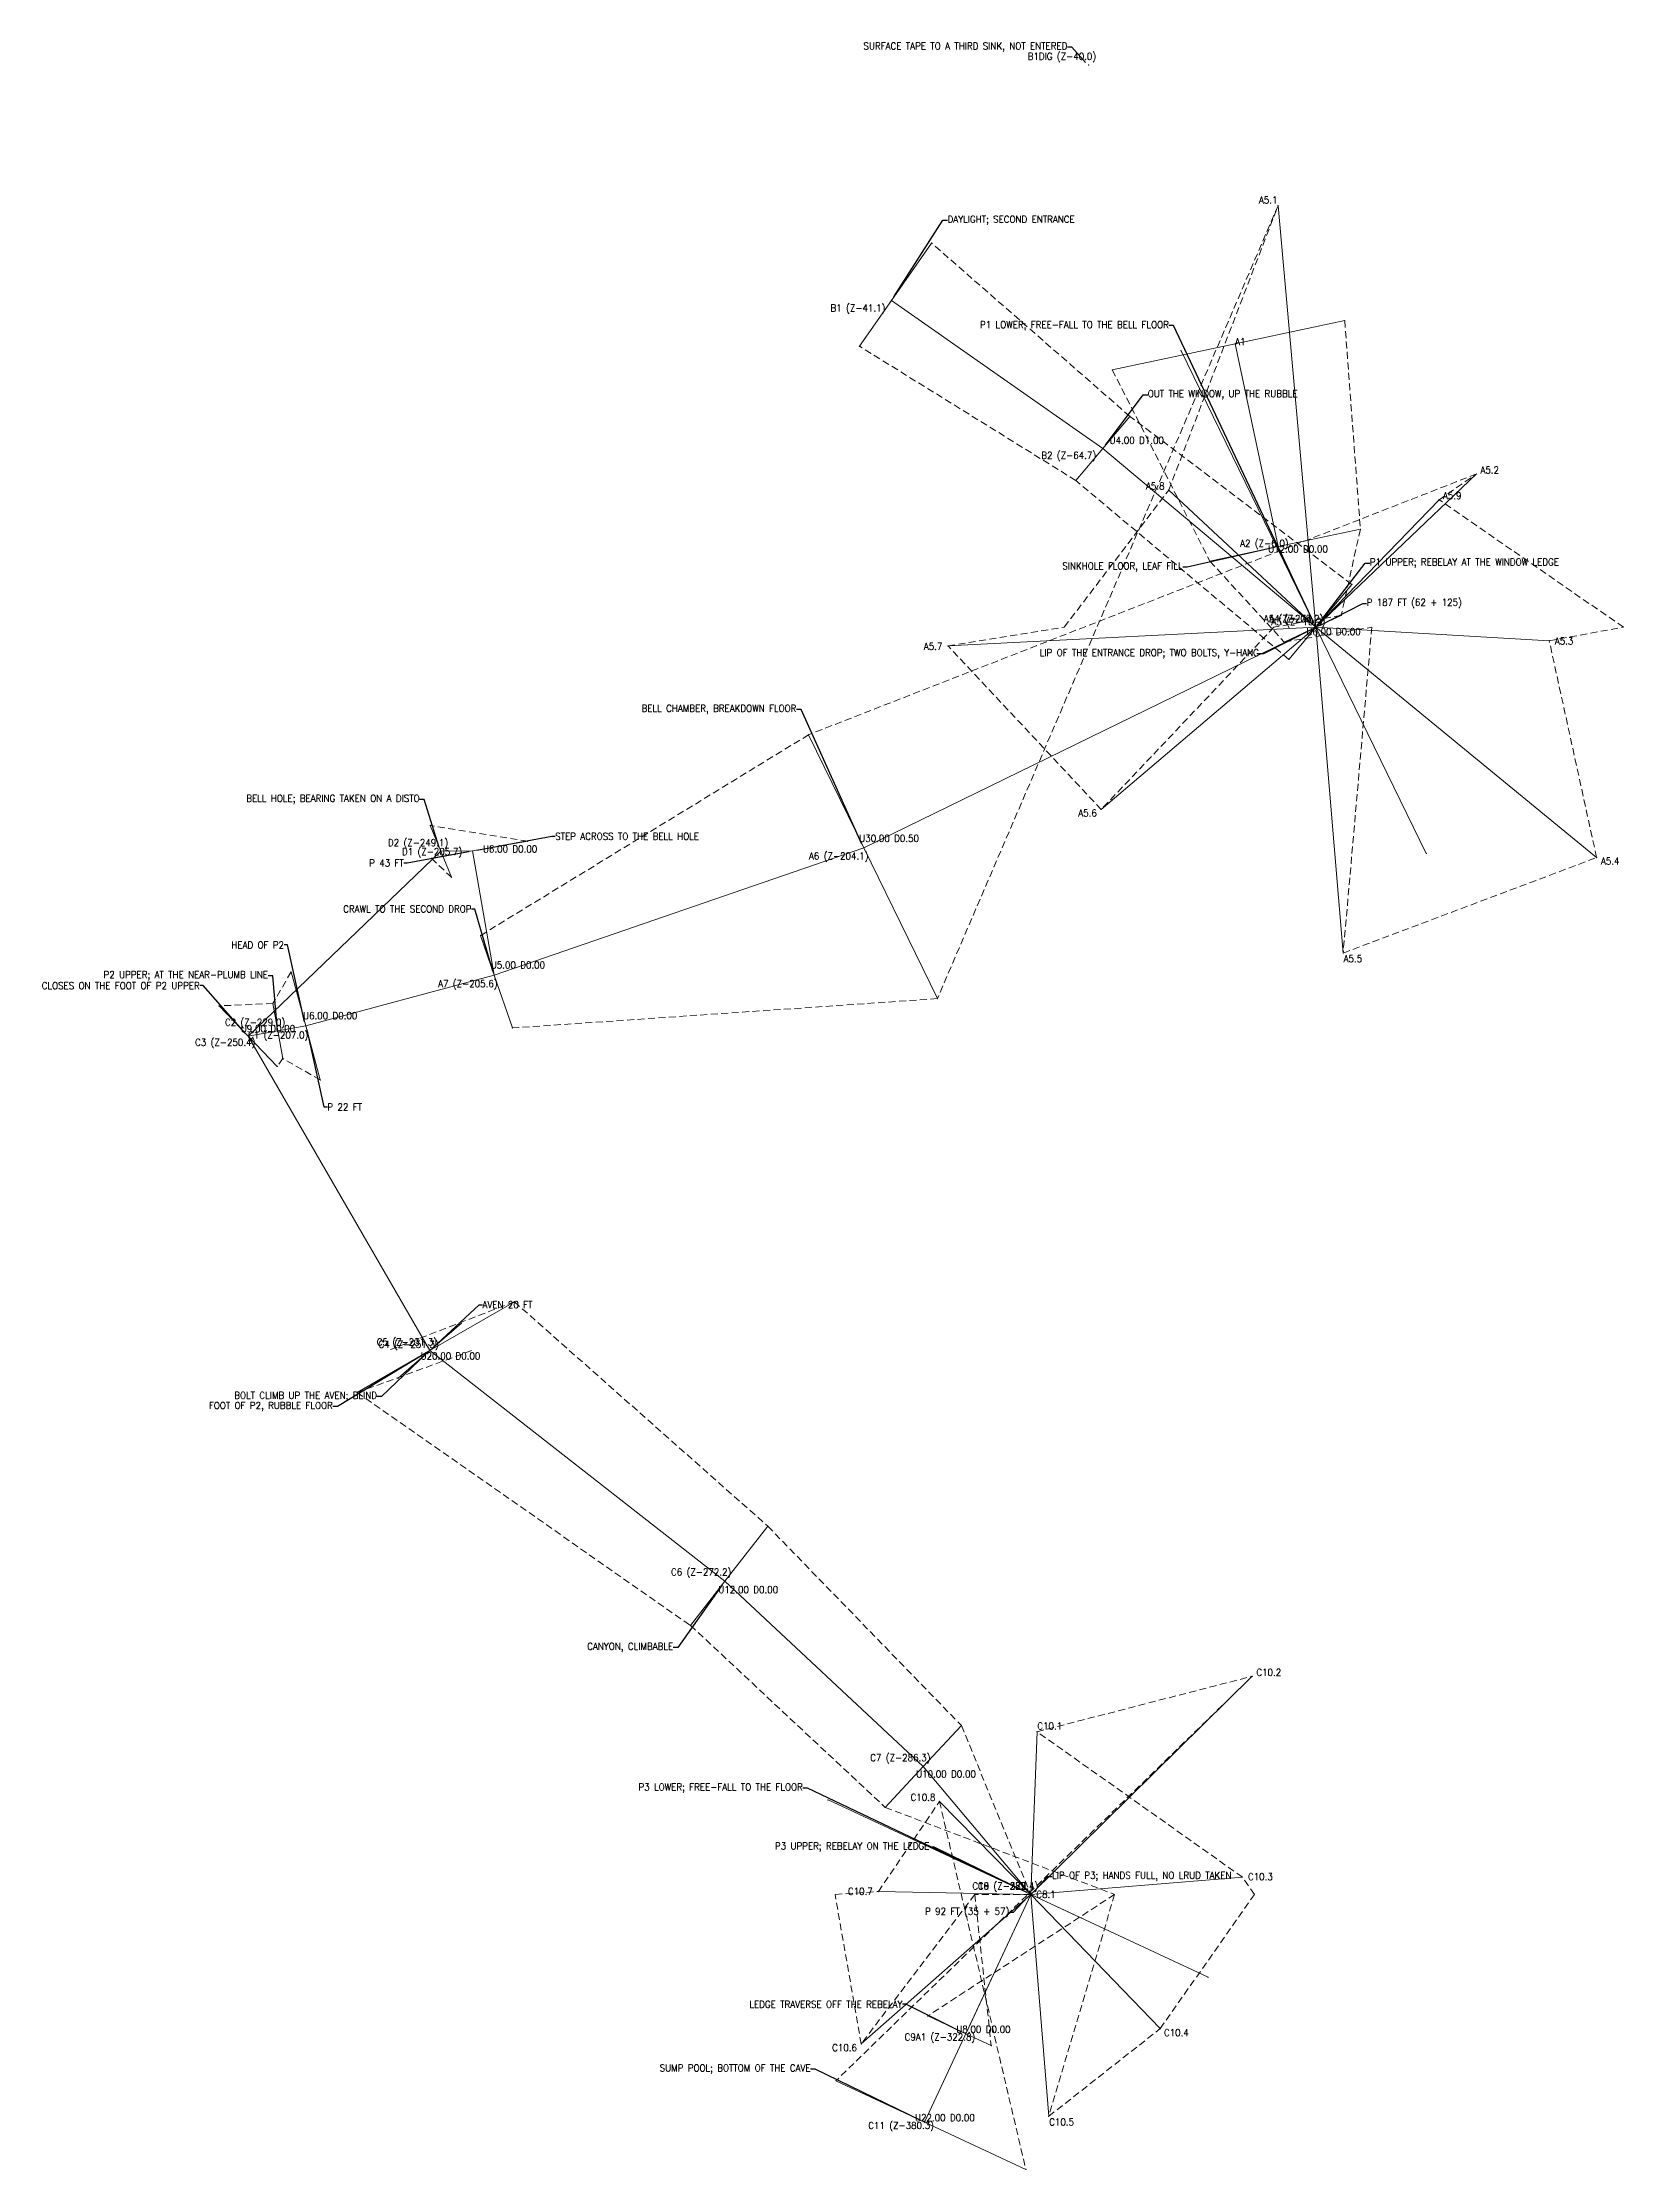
# Model space of a CAD drawing. Header units: feet. Extents: x -90 to 40, y -903 to 22.
# Drawn here: x -85.3 to 27.8, y -130.6 to 21.6 of the extents above; entities that cross this region are included whole.
import ezdxf

# ---------------------------------------------------------------- set-up
doc = ezdxf.new("R2010")
doc.units = ezdxf.units.FT
doc.header["$MEASUREMENT"] = 0
doc.linetypes.add('DASHED', pattern=[0.75, 0.5, -0.25])
for name, color, linetype, lineweight, true_color in [('CTRL-LRUD', 9, 'Continuous', 9, 0xffc0cb), ('CTRL-LRUD-WALL-LEFT', 8, 'DASHED', 0, 0x808080), ('CTRL-LRUD-WALL-RIGHT', 8, 'DASHED', 0, 0x808080), ('CTRL-SHOTS', 8, 'Continuous', 9, 0x808080), ('CTRL-SPLAYS', 8, 'Continuous', 0, 0x808080), ('CTRL-STATION-LABELS', 1, 'Continuous', 0, 0xff0000), ('CTRL-STATIONS', 1, 'Continuous', 9, 0xff0000), ('NOTES-ANNOTATION', 7, 'Continuous', 18, 0xffffff)]:
    doc.layers.add(name, color=color, linetype=linetype, lineweight=lineweight, true_color=true_color)
doc.styles.get("Standard").update_dxf_attribs({"font": ''})
doc.styles.add('textstyle0', font='')
doc.styles.add('textstyle1', font='')
doc.styles.add('textstyle10', font='')
doc.styles.add('textstyle103', font='')
doc.styles.add('textstyle104', font='')
doc.styles.add('textstyle108', font='')
doc.styles.add('textstyle109', font='')
doc.styles.add('textstyle11', font='')
doc.styles.add('textstyle110', font='')
doc.styles.add('textstyle112', font='')
doc.styles.add('textstyle113', font='')
doc.styles.add('textstyle114', font='')
doc.styles.add('textstyle115', font='')
doc.styles.add('textstyle116', font='')
doc.styles.add('textstyle117', font='')
doc.styles.add('textstyle118', font='')
doc.styles.add('textstyle12', font='')
doc.styles.add('textstyle122', font='')
doc.styles.add('textstyle123', font='')
doc.styles.add('textstyle124', font='')
doc.styles.add('textstyle125', font='')
doc.styles.add('textstyle13', font='')
doc.styles.add('textstyle15', font='')
doc.styles.add('textstyle16', font='')
doc.styles.add('textstyle17', font='')
doc.styles.add('textstyle18', font='')
doc.styles.add('textstyle2', font='')
doc.styles.add('textstyle20', font='')
doc.styles.add('textstyle21', font='')
doc.styles.add('textstyle22', font='')
doc.styles.add('textstyle24', font='')
doc.styles.add('textstyle25', font='')
doc.styles.add('textstyle26', font='')
doc.styles.add('textstyle27', font='')
doc.styles.add('textstyle28', font='')
doc.styles.add('textstyle29', font='')
doc.styles.add('textstyle33', font='')
doc.styles.add('textstyle34', font='')
doc.styles.add('textstyle36', font='')
doc.styles.add('textstyle37', font='')
doc.styles.add('textstyle39', font='')
doc.styles.add('textstyle40', font='')
doc.styles.add('textstyle41', font='')
doc.styles.add('textstyle43', font='')
doc.styles.add('textstyle45', font='')
doc.styles.add('textstyle47', font='')
doc.styles.add('textstyle48', font='')
doc.styles.add('textstyle49', font='')
doc.styles.add('textstyle5', font='')
doc.styles.add('textstyle50', font='')
doc.styles.add('textstyle52', font='')
doc.styles.add('textstyle54', font='')
doc.styles.add('textstyle57', font='')
doc.styles.add('textstyle58', font='')
doc.styles.add('textstyle59', font='')
doc.styles.add('textstyle6', font='')
doc.styles.add('textstyle60', font='')
doc.styles.add('textstyle61', font='')
doc.styles.add('textstyle63', font='')
doc.styles.add('textstyle66', font='')
doc.styles.add('textstyle67', font='')
doc.styles.add('textstyle69', font='')
doc.styles.add('textstyle70', font='')
doc.styles.add('textstyle71', font='')
doc.styles.add('textstyle73', font='')
doc.styles.add('textstyle74', font='')
doc.styles.add('textstyle75', font='')
doc.styles.add('textstyle76', font='')
doc.styles.add('textstyle77', font='')
doc.styles.add('textstyle80', font='')
doc.styles.add('textstyle82', font='')
doc.styles.add('textstyle84', font='')
doc.styles.add('textstyle85', font='')
doc.styles.add('textstyle89', font='')
doc.styles.add('textstyle9', font='')
doc.styles.add('textstyle90', font='')
doc.styles.add('textstyle91', font='')
doc.styles.add('textstyle92', font='')
doc.styles.add('textstyle93', font='')
doc.styles.add('textstyle94', font='')
doc.styles.add('textstyle95', font='')
doc.styles.add('textstyle98', font='')
doc.styles.get('Standard').set_extended_font_data('txt')
doc.styles.get('textstyle0').set_extended_font_data('standard')
doc.styles.get('textstyle1').set_extended_font_data('standard')
doc.styles.get('textstyle10').set_extended_font_data('standard')
doc.styles.get('textstyle103').set_extended_font_data('standard')
doc.styles.get('textstyle104').set_extended_font_data('standard')
doc.styles.get('textstyle108').set_extended_font_data('standard')
doc.styles.get('textstyle109').set_extended_font_data('standard')
doc.styles.get('textstyle11').set_extended_font_data('standard')
doc.styles.get('textstyle110').set_extended_font_data('standard')
doc.styles.get('textstyle112').set_extended_font_data('standard')
doc.styles.get('textstyle113').set_extended_font_data('standard')
doc.styles.get('textstyle114').set_extended_font_data('standard')
doc.styles.get('textstyle115').set_extended_font_data('standard')
doc.styles.get('textstyle116').set_extended_font_data('standard')
doc.styles.get('textstyle117').set_extended_font_data('standard')
doc.styles.get('textstyle118').set_extended_font_data('standard')
doc.styles.get('textstyle12').set_extended_font_data('standard')
doc.styles.get('textstyle122').set_extended_font_data('standard')
doc.styles.get('textstyle123').set_extended_font_data('standard')
doc.styles.get('textstyle124').set_extended_font_data('standard')
doc.styles.get('textstyle125').set_extended_font_data('standard')
doc.styles.get('textstyle13').set_extended_font_data('standard')
doc.styles.get('textstyle15').set_extended_font_data('standard')
doc.styles.get('textstyle16').set_extended_font_data('standard')
doc.styles.get('textstyle17').set_extended_font_data('standard')
doc.styles.get('textstyle18').set_extended_font_data('standard')
doc.styles.get('textstyle2').set_extended_font_data('standard')
doc.styles.get('textstyle20').set_extended_font_data('standard')
doc.styles.get('textstyle21').set_extended_font_data('standard')
doc.styles.get('textstyle22').set_extended_font_data('standard')
doc.styles.get('textstyle24').set_extended_font_data('standard')
doc.styles.get('textstyle25').set_extended_font_data('standard')
doc.styles.get('textstyle26').set_extended_font_data('standard')
doc.styles.get('textstyle27').set_extended_font_data('standard')
doc.styles.get('textstyle28').set_extended_font_data('standard')
doc.styles.get('textstyle29').set_extended_font_data('standard')
doc.styles.get('textstyle33').set_extended_font_data('standard')
doc.styles.get('textstyle34').set_extended_font_data('standard')
doc.styles.get('textstyle36').set_extended_font_data('standard')
doc.styles.get('textstyle37').set_extended_font_data('standard')
doc.styles.get('textstyle39').set_extended_font_data('standard')
doc.styles.get('textstyle40').set_extended_font_data('standard')
doc.styles.get('textstyle41').set_extended_font_data('standard')
doc.styles.get('textstyle43').set_extended_font_data('standard')
doc.styles.get('textstyle45').set_extended_font_data('standard')
doc.styles.get('textstyle47').set_extended_font_data('standard')
doc.styles.get('textstyle48').set_extended_font_data('standard')
doc.styles.get('textstyle49').set_extended_font_data('standard')
doc.styles.get('textstyle5').set_extended_font_data('standard')
doc.styles.get('textstyle50').set_extended_font_data('standard')
doc.styles.get('textstyle52').set_extended_font_data('standard')
doc.styles.get('textstyle54').set_extended_font_data('standard')
doc.styles.get('textstyle57').set_extended_font_data('standard')
doc.styles.get('textstyle58').set_extended_font_data('standard')
doc.styles.get('textstyle59').set_extended_font_data('standard')
doc.styles.get('textstyle6').set_extended_font_data('standard')
doc.styles.get('textstyle60').set_extended_font_data('standard')
doc.styles.get('textstyle61').set_extended_font_data('standard')
doc.styles.get('textstyle63').set_extended_font_data('standard')
doc.styles.get('textstyle66').set_extended_font_data('standard')
doc.styles.get('textstyle67').set_extended_font_data('standard')
doc.styles.get('textstyle69').set_extended_font_data('standard')
doc.styles.get('textstyle70').set_extended_font_data('standard')
doc.styles.get('textstyle71').set_extended_font_data('standard')
doc.styles.get('textstyle73').set_extended_font_data('standard')
doc.styles.get('textstyle74').set_extended_font_data('standard')
doc.styles.get('textstyle75').set_extended_font_data('standard')
doc.styles.get('textstyle76').set_extended_font_data('standard')
doc.styles.get('textstyle77').set_extended_font_data('standard')
doc.styles.get('textstyle80').set_extended_font_data('standard')
doc.styles.get('textstyle82').set_extended_font_data('standard')
doc.styles.get('textstyle84').set_extended_font_data('standard')
doc.styles.get('textstyle85').set_extended_font_data('standard')
doc.styles.get('textstyle89').set_extended_font_data('standard')
doc.styles.get('textstyle9').set_extended_font_data('standard')
doc.styles.get('textstyle90').set_extended_font_data('standard')
doc.styles.get('textstyle91').set_extended_font_data('standard')
doc.styles.get('textstyle92').set_extended_font_data('standard')
doc.styles.get('textstyle93').set_extended_font_data('standard')
doc.styles.get('textstyle94').set_extended_font_data('standard')
doc.styles.get('textstyle95').set_extended_font_data('standard')
doc.styles.get('textstyle98').set_extended_font_data('standard')
doc.dimstyles.get("Standard").update_dxf_attribs({"dimtxt": 0.083333, "dimasz": 0.083333, "dimexe": 0.041667, "dimexo": 0.020833, "dimgap": 0.020833, "dimtad": 1, "dimtxsty": 'Standard', "dimcen": 2.5, "dimadec": 0, "dimazin": 0, "dimtfac": 1, "dimtmove": 0, "dimatfit": 3, "dimfxl": 1, "dimarcsym": 0})

msp = doc.modelspace()

# ---------------------------------------------------------------- texts
at = {"layer": 'CTRL-SPLAYS', "char_height": 0.5, "width": 100}
for s, insert, attachment_point, style in [('A5.1', (3.02, 10.28), 6, 'textstyle85'), ('A5.2', (17.54, -9.03), 4, 'textstyle109'), ('A5.8', (-5.06, -10.18), 6, 'textstyle112'), ('A5.9', (14.86, -10.86), 4, 'textstyle116'), ('A5.3', (22.86, -21.26), 4, 'textstyle45'), ('A5.7', (-20.95, -21.63), 6, 'textstyle74'), ('A5.6', (-9.9, -33.57), 6, 'textstyle90'), ('A5.4', (26.16, -37), 4, 'textstyle61'), ('A5.5', (7.75, -43.98), 4, 'textstyle50'), ('C10.2', (1.51, -95.03), 4, 'textstyle5'), ('C10.1', (-14.16, -98.88), 4, 'textstyle21'), ('C10.8', (-21.45, -103.98), 6, 'textstyle54'), ('C10.3', (0.91, -109.64), 4, 'textstyle66'), ('C10.7', (-25.93, -110.7), 6, 'textstyle92'), ('C8.1', (-14.23, -110.92), 4, 'textstyle115'), ('C10.6', (-27.06, -121.88), 6, 'textstyle75'), ('C10.4', (-5.1, -120.81), 4, 'textstyle28'), ('C10.5', (-13.31, -127.19), 4, 'textstyle73')]:
    msp.add_mtext(s, dxfattribs=dict(at, insert=insert, attachment_point=attachment_point, style=style))
at = {"layer": 'CTRL-STATION-LABELS', "char_height": 0.5, "width": 100}
for s, insert, attachment_point, style in [('B1DIG (Z-40.0)', (-9.95, 20.47), 6, 'textstyle98'), ('B1 (Z-41.1)', (-25.03, 2.49), 6, 'textstyle57'), ('A1', (0.73, 0.16), 6, 'textstyle24'), ('U4.00 D1.00', (-8.99, -6.91), 4, 'textstyle67'), ('B2 (Z-64.7)', (-9.95, -8.06), 6, 'textstyle11'), ('A2 (Z-6.0)', (3.82, -14.35), 6, 'textstyle124'), ('U12.00 D0.00', (2.35, -14.67), 4, 'textstyle16'), ('A5 (Z-203.2)', (6.3, -19.74), 6, 'textstyle41'), ('A4 (Z-78.2)', (6.3, -19.74), 6, 'textstyle20'), ('A3 (Z-16.2)', (6.45, -19.96), 6, 'textstyle52'), ('U6.00 D0.00', (5.09, -20.59), 4, 'textstyle125'), ('D2 (Z-249.1)', (-56.3, -35.77), 6, 'textstyle76'), ('D1 (Z-205.7)', (-55.3, -36.4), 6, 'textstyle26'), ('U6.00 D0.00', (-53.82, -36.14), 4, 'textstyle103'), ('A6 (Z-204.1)', (-26.24, -36.72), 6, 'textstyle47'), ('U30.00 D0.50', (-26.9, -35.38), 4, 'textstyle17'), ('A7 (Z-205.6)', (-52.77, -45.86), 6, 'textstyle113'), ('U5.00 D0.00', (-53.26, -44.44), 4, 'textstyle15'), ('C2 (Z-229.0)', (-67.96, -48.62), 6, 'textstyle37'), ('U6.00 D0.00', (-66.69, -48.07), 4, 'textstyle108'), ('C3 (Z-250.4)', (-70.1, -50.06), 6, 'textstyle18'), ('U9.00 D0.00', (-71.14, -48.98), 4, 'textstyle39'), ('C1 (Z-207.0)', (-66.31, -49.52), 6, 'textstyle13'), ('C5 (Z-231.3)', (-57.1, -71.49), 6, 'textstyle104'), ('C4 (Z-251.3)', (-56.98, -71.65), 6, 'textstyle80'), ('U20.00 D0.00', (-58.28, -72.4), 4, 'textstyle63'), ('C6 (Z-272.2)', (-36.05, -87.93), 6, 'textstyle89'), ('U12.00 D0.00', (-36.98, -89.11), 4, 'textstyle27'), ('C7 (Z-286.3)', (-21.8, -101.21), 6, 'textstyle1'), ('U10.00 D0.00', (-22.83, -102.31), 4, 'textstyle117'), ('C10 (Z-379.4)', (-14.1, -110.39), 6, 'textstyle59'), ('C8 (Z-287.4)', (-14.1, -110.39), 6, 'textstyle10'), ('C9 (Z-322.4)', (-14.1, -110.39), 6, 'textstyle29'), ('C9A1 (Z-322.8)', (-18.6, -121.2), 6, 'textstyle94'), ('U8.00 D0.00', (-19.96, -120.57), 4, 'textstyle6'), ('C11 (Z-380.3)', (-21.55, -127.53), 6, 'textstyle118'), ('U22.00 D0.00', (-22.91, -126.89), 4, 'textstyle60')]:
    msp.add_mtext(s, dxfattribs=dict(at, insert=insert, attachment_point=attachment_point, style=style))
at = {"layer": 'NOTES-ANNOTATION', "char_height": 0.5, "width": 100}
for s, insert, attachment_point, style in [('SURFACE TAPE TO A THIRD SINK, NOT ENTERED', (-12.01, 21.22), 6, 'textstyle49'), ('DAYLIGHT; SECOND ENTRANCE', (-20.58, 8.84), 4, 'textstyle34'), ('P1 LOWER; FREE-FALL TO THE BELL FLOOR', (-4.75, 1.3), 6, 'textstyle122'), ('OUT THE WINDOW, UP THE RUBBLE', (-6.26, -3.65), 4, 'textstyle25'), ('SINKHOLE FLOOR, LEAF FILL', (-3.76, -15.97), 6, 'textstyle77'), ('P1 UPPER; REBELAY AT THE WINDOW LEDGE', (9.63, -15.68), 4, 'textstyle9'), ('P 187 FT (62 + 125)', (9.4, -18.58), 4, 'textstyle123'), ('LIP OF THE ENTRANCE DROP; TWO BOLTS, Y-HANG', (1.69, -22.18), 6, 'textstyle114'), ('BELL CHAMBER, BREAKDOWN FLOOR', (-31.4, -26.16), 6, 'textstyle69'), ('BELL HOLE; BEARING TAKEN ON A DISTO', (-58.35, -32.6), 6, 'textstyle91'), ('STEP ACROSS TO THE BELL HOLE', (-48.65, -35.23), 4, 'textstyle110'), ('P 43 FT', (-59.48, -37.14), 6, 'textstyle84'), ('CRAWL TO THE SECOND DROP', (-54.64, -40.43), 6, 'textstyle82'), ('HEAD OF P2', (-68.05, -43), 6, 'textstyle33'), ('P2 UPPER; AT THE NEAR-PLUMB LINE', (-69.19, -45.21), 6, 'textstyle71'), ('CLOSES ON THE FOOT OF P2 UPPER', (-74.08, -45.91), 6, 'textstyle43'), ('P 22 FT', (-64.95, -54.59), 4, 'textstyle48'), ('AVEN 20 FT', (-53.85, -68.74), 4, 'textstyle12'), ('FOOT OF P2, RUBBLE FLOOR', (-64.56, -76.02), 6, 'textstyle2'), ('BOLT CLIMB UP THE AVEN; BLIND', (-61.4, -75.3), 6, 'textstyle0'), ('CANYON, CLIMBABLE', (-40.21, -93.25), 6, 'textstyle22'), ('P3 LOWER; FREE-FALL TO THE FLOOR', (-30.94, -103.31), 6, 'textstyle70'), ('P3 UPPER; REBELAY ON THE LEDGE', (-21.88, -107.54), 6, 'textstyle58'), ('LIP OF P3; HANDS FULL, NO LRUD TAKEN', (-13.1, -109.63), 4, 'textstyle93'), ('P 92 FT (35 + 57)', (-16.16, -112.2), 6, 'textstyle95'), ('LEDGE TRAVERSE OFF THE REBELAY', (-23.81, -118.77), 6, 'textstyle36'), ('SUMP POOL; BOTTOM OF THE CAVE', (-30.38, -123.41), 6, 'textstyle40')]:
    msp.add_mtext(s, dxfattribs=dict(at, insert=insert, attachment_point=attachment_point, style=style))

# ---------------------------------------------------------------- linework, layer by layer
at = {"layer": 'CTRL-LRUD'}
for p, q in [((-24.6, 3.11), (-21.73, 7.21)), ((-24.6, 3.11), (-26.89, -0.17)), ((0, 0), (7.83, 1.66)), ((0, 0), (-8.8, -1.87)), ((5.77, -20.27), (-3.87, -0.5)), ((-9.47, -7.48), (-7.54, -5.19)), ((-9.47, -7.48), (-11.4, -9.78)), ((3.08, -14.51), (8.95, -13.26)), ((3.08, -14.51), (-1.81, -15.55)), ((5.77, -20.27), (8.34, -17.21)), ((5.77, -20.27), (7.58, -19.43)), ((5.77, -20.27), (3.51, -21.33)), ((5.77, -20.27), (3.84, -22.57)), ((5.77, -20.27), (13.66, -36.45)), ((-26.57, -36.05), (-30.52, -27.96)), ((-56.83, -36.3), (-57.59, -34.45)), ((-54.56, -36.27), (-57.51, -36.8)), ((-56.83, -36.3), (-56.07, -38.16)), ((-54.56, -36.27), (-50.62, -35.58)), ((-26.57, -36.05), (-21.31, -46.84)), ((-53.01, -45.15), (-53.99, -42.32)), ((-66.5, -48.79), (-67.54, -44.93)), ((-53.01, -45.15), (-51.71, -48.94)), ((-70.62, -49.52), (-72.7, -47.36)), ((-68.49, -49.15), (-68.84, -47.18)), ((-70.62, -49.52), (-68.54, -51.69)), ((-68.49, -49.15), (-68.14, -51.12)), ((-66.5, -48.79), (-65.46, -52.66)), ((-57.63, -72.02), (-51.57, -68.52)), ((-57.63, -72.02), (-55.36, -70.06)), ((-57.63, -72.02), (-62.82, -75.02)), ((-57.63, -72.02), (-59.89, -73.99)), ((-36.52, -88.52), (-33.44, -84.58)), ((-36.52, -88.52), (-38.98, -91.67)), ((-22.32, -101.76), (-19.59, -98.84)), ((-22.32, -101.76), (-25.04, -104.69)), ((-14.63, -110.92), (-29.13, -104.16)), ((-14.63, -110.92), (-20.07, -108.38)), ((-14.63, -110.92), (-11.01, -112.61)), ((-14.63, -110.92), (-1.94, -116.84)), ((-19.28, -120.88), (-22, -119.61)), ((-19.28, -120.88), (-17.46, -121.73)), ((-22.23, -127.21), (-28.57, -124.25)), ((-22.23, -127.21), (-14.98, -130.59))]:
    msp.add_line(p, q, dxfattribs=at)
for p in [(-21.73, 7.21), (7.83, 1.66), (-26.89, -0.17), (-3.87, -0.5), (-8.8, -1.87), (-7.54, -5.19), (-11.4, -9.78), (8.95, -13.26), (-1.81, -15.55), (8.34, -17.21), (7.58, -19.43), (3.51, -21.33), (3.84, -22.57), (-30.52, -27.96), (-57.59, -34.45), (-50.62, -35.58), (13.66, -36.45), (-57.51, -36.8), (-56.07, -38.16), (-53.99, -42.32), (-67.54, -44.93), (-21.31, -46.84), (-72.7, -47.36), (-68.84, -47.18), (-51.71, -48.94), (-68.54, -51.69), (-68.14, -51.12), (-65.46, -52.66), (-51.57, -68.52), (-55.36, -70.06), (-59.89, -73.99), (-62.82, -75.02), (-33.44, -84.58), (-38.98, -91.67), (-19.59, -98.84), (-29.13, -104.16), (-25.04, -104.69), (-20.07, -108.38), (-11.01, -112.61), (-1.94, -116.84), (-22, -119.61), (-17.46, -121.73), (-28.57, -124.25), (-14.98, -130.59)]:
    msp.add_point(p, dxfattribs=at)
at = {"layer": 'CTRL-LRUD-WALL-LEFT'}
for points in [[(7.83, 1.66), (8.95, -13.26), (7.58, -19.43), (2.77, -20.27), (-9.59, -33.31), (-20.55, -21.61), (-12.23, -20.27), (-4.76, -10.46), (3.06, 9.88), (-21.31, -46.84), (-51.71, -48.94)], [(3.84, -22.57), (-11.4, -9.78), (-26.89, -0.17)], [(-57.51, -36.8), (-56.07, -38.16)], [(-65.46, -52.66), (-68.14, -51.12), (-68.54, -51.69)], [(-51.57, -68.52), (-60.63, -72.02)], [(-51.57, -68.52), (-33.44, -84.58), (-19.59, -98.84), (-14.63, -110.92), (-18.63, -110.92), (-17.46, -121.73)], [(-18.63, -110.92), (-26.76, -121.61), (-28.63, -110.92), (-25.53, -110.71), (-21.16, -104.27), (-14.98, -130.59)]]:
    msp.add_lwpolyline(points, dxfattribs=at)
at = {"layer": 'CTRL-LRUD-WALL-RIGHT'}
for points in [[(8.34, -17.21), (-7.54, -5.19), (-21.73, 7.21)], [(-8.8, -1.87), (-1.81, -15.55), (3.51, -21.33), (9.77, -20.27), (7.72, -43.58), (25.85, -36.75), (22.46, -21.24), (27.77, -20.27), (14.58, -11.15), (17.25, -9.31), (-30.52, -27.96), (-53.99, -42.32)], [(-50.62, -35.58), (-57.59, -34.45)], [(-67.54, -44.93), (-68.84, -47.18), (-72.7, -47.36)], [(-62.82, -75.02), (-54.63, -72.02)], [(-62.82, -75.02), (-38.98, -91.67), (-25.04, -104.69), (-8.63, -110.92), (-22, -119.61)], [(-8.63, -110.92), (-13.34, -126.79), (-5.37, -120.52), (1.37, -110.92), (0.51, -109.68), (-14.18, -99.28), (1.22, -95.31), (-28.57, -124.25)]]:
    msp.add_lwpolyline(points, dxfattribs=at)
at = {"layer": 'CTRL-SHOTS'}
for p, q in [((-9.47, -7.48), (-24.6, 3.11)), ((0, 0), (3.08, -14.51)), ((5.77, -20.27), (-9.47, -7.48)), ((3.08, -14.51), (5.77, -20.27)), ((5.77, -20.27), (-26.57, -36.05)), ((5.77, -20.27), (5.77, -20.27)), ((5.77, -20.27), (5.77, -20.27)), ((-56.83, -36.3), (-70.62, -49.52)), ((-54.56, -36.27), (-56.83, -36.3)), ((-53.01, -45.15), (-54.56, -36.27)), ((-26.57, -36.05), (-53.01, -45.15)), ((-53.01, -45.15), (-66.5, -48.79)), ((-68.49, -49.15), (-70.62, -49.52)), ((-70.62, -49.52), (-57.63, -72.02)), ((-66.5, -48.79), (-68.49, -49.15)), ((-57.63, -72.02), (-57.63, -72.02)), ((-57.63, -72.02), (-36.52, -88.52)), ((-36.52, -88.52), (-22.32, -101.76)), ((-22.32, -101.76), (-14.63, -110.92)), ((-14.63, -110.92), (-22.23, -127.21)), ((-14.63, -110.92), (-19.28, -120.88)), ((-14.63, -110.92), (-14.63, -110.92)), ((-14.63, -110.92), (-14.63, -110.92))]:
    msp.add_line(p, q, dxfattribs=at)
at = {"layer": 'CTRL-SPLAYS'}
for p, q in [((5.77, -20.27), (3.06, 9.88)), ((5.77, -20.27), (-4.76, -10.46)), ((5.77, -20.27), (17.25, -9.31)), ((5.77, -20.27), (14.58, -11.15)), ((5.77, -20.27), (-20.55, -21.61)), ((5.77, -20.27), (-9.59, -33.31)), ((5.77, -20.27), (22.46, -21.24)), ((5.77, -20.27), (25.85, -36.75)), ((5.77, -20.27), (7.72, -43.58)), ((-14.63, -110.92), (1.22, -95.31)), ((-14.63, -110.92), (-14.18, -99.28)), ((-14.63, -110.92), (-21.16, -104.27)), ((-14.63, -110.92), (-26.76, -121.61)), ((-14.63, -110.92), (-25.53, -110.71)), ((-14.63, -110.92), (0.51, -109.68)), ((-14.63, -110.92), (-14.63, -110.92)), ((-14.63, -110.92), (-5.37, -120.52)), ((-14.63, -110.92), (-13.34, -126.79))]:
    msp.add_line(p, q, dxfattribs=at)
for p in [(3.06, 9.88), (-4.76, -10.46), (17.25, -9.31), (14.58, -11.15), (22.46, -21.24), (-20.55, -21.61), (-9.59, -33.31), (25.85, -36.75), (7.72, -43.58), (1.22, -95.31), (-14.18, -99.28), (-21.16, -104.27), (-25.53, -110.71), (-14.63, -110.92), (0.51, -109.68), (-26.76, -121.61), (-5.37, -120.52), (-13.34, -126.79)]:
    msp.add_point(p, dxfattribs=at)
at = {"layer": 'CTRL-STATIONS'}
for p in [(-10.48, 19.94), (-24.6, 3.11), (0, 0), (-9.47, -7.48), (3.08, -14.51), (5.77, -20.27), (5.77, -20.27), (5.77, -20.27), (-56.83, -36.3), (-54.56, -36.27), (-26.57, -36.05), (-53.01, -45.15), (-70.62, -49.52), (-68.49, -49.15), (-66.5, -48.79), (-57.63, -72.02), (-57.63, -72.02), (-36.52, -88.52), (-22.32, -101.76), (-14.63, -110.92), (-14.63, -110.92), (-14.63, -110.92), (-19.28, -120.88), (-22.23, -127.21)]:
    msp.add_point(p, dxfattribs=at)

msp.set_redraw_order([(e.dxf.handle, doc.entitydb.next_handle()) for e in msp.query("TEXT MTEXT ATTDEF DIMENSION ARC_DIMENSION")])  # texts and dimensions are drawn at this point

# ---------------------------------------------------------------- leaders
at = {"layer": 'NOTES-ANNOTATION'}
for points in [[(-10.71, 20.13), (-11.68, 21.22), (-12.01, 21.22)], [(-24.43, 3.36), (-20.92, 8.84), (-20.58, 8.84)], [(5.64, -20), (-4.42, 1.3), (-4.75, 1.3)], [(-9.28, -7.25), (-6.59, -3.65), (-6.26, -3.65)], [(2.79, -14.57), (-3.43, -15.97), (-3.76, -15.97)], [(5.96, -20.04), (9.3, -15.68), (9.63, -15.68)], [(6.04, -20.15), (9.12, -18.58), (9.4, -18.58)], [(5.5, -20.4), (2.03, -22.18), (1.69, -22.18)], [(-26.71, -35.78), (-31.06, -26.16), (-31.4, -26.16)], [(-56.95, -36.03), (-58.02, -32.6), (-58.35, -32.6)], [(-54.85, -36.33), (-59.23, -37.14), (-59.48, -37.14)], [(-54.26, -36.22), (-48.9, -35.23), (-48.65, -35.23)], [(-53.11, -44.87), (-54.39, -40.43), (-54.64, -40.43)], [(-66.58, -48.5), (-67.8, -43), (-68.05, -43)], [(-68.54, -48.85), (-68.85, -45.21), (-69.19, -45.21)], [(-70.83, -49.31), (-73.83, -45.91), (-74.08, -45.91)], [(-66.42, -49.08), (-65.2, -54.59), (-64.95, -54.59)], [(-57.4, -71.83), (-54.1, -68.74), (-53.85, -68.74)], [(-57.89, -72.17), (-64.22, -76.02), (-64.56, -76.02)], [(-57.85, -72.22), (-61.07, -75.3), (-61.4, -75.3)], [(-36.7, -88.76), (-39.88, -93.25), (-40.21, -93.25)], [(-14.9, -110.79), (-30.61, -103.31), (-30.94, -103.31)], [(-14.9, -110.79), (-21.55, -107.54), (-21.88, -107.54)], [(-14.4, -110.73), (-13.43, -109.63), (-13.1, -109.63)], [(-14.86, -111.11), (-15.89, -112.2), (-16.16, -112.2)], [(-19.55, -120.76), (-23.56, -118.77), (-23.81, -118.77)], [(-22.5, -127.08), (-30.05, -123.41), (-30.38, -123.41)]]:
    msp.add_leader(points, dimstyle='Standard', override={"dimscale": 1}, dxfattribs=at)

doc.saveas('drawing.dxf')
